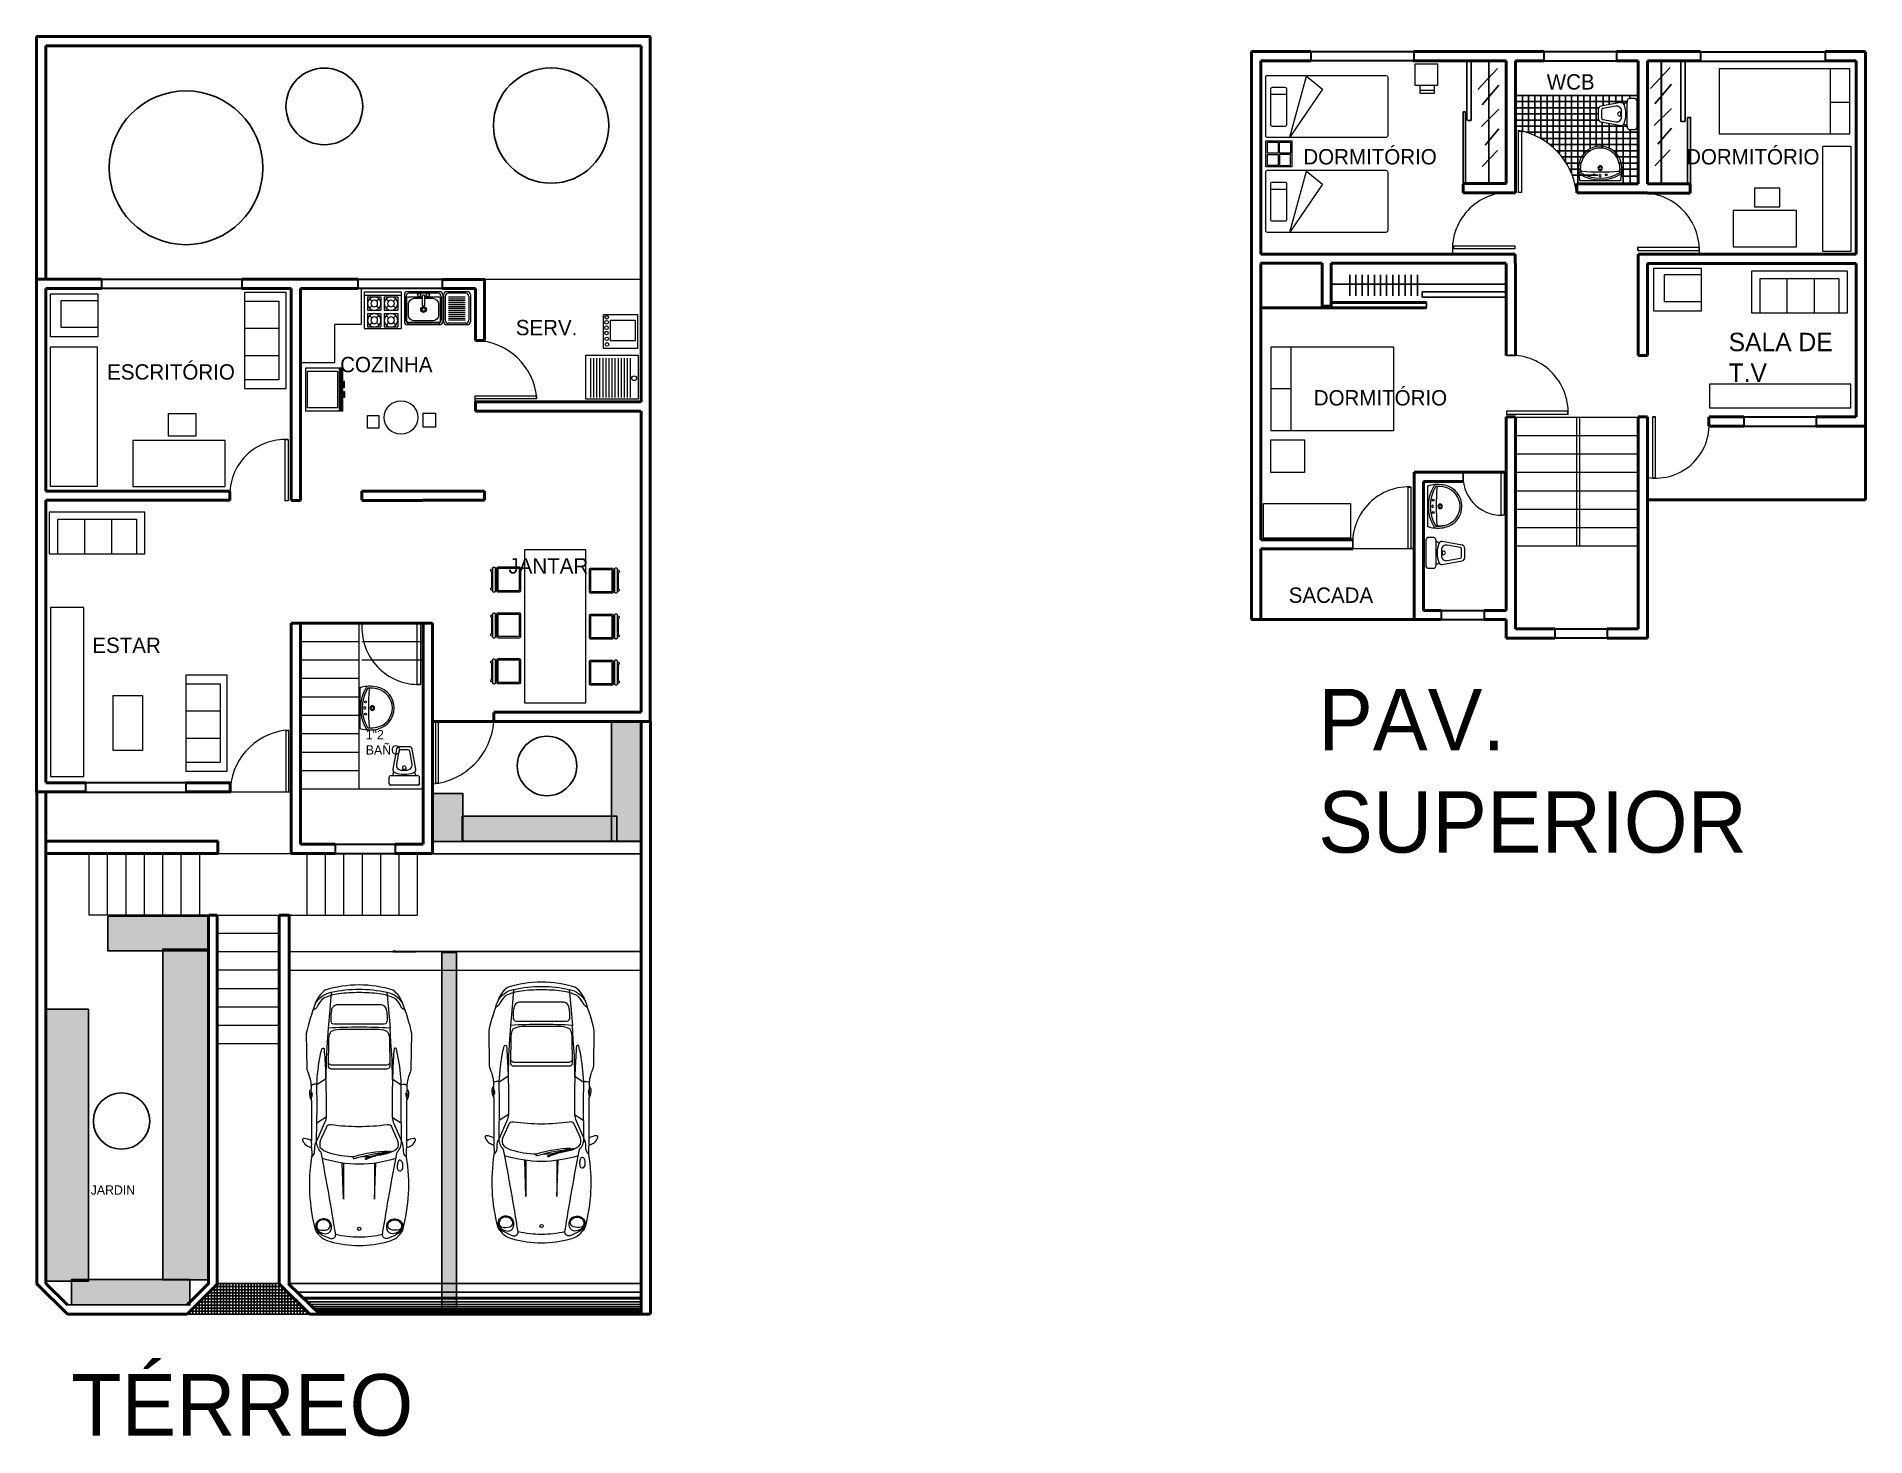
# Model space of a CAD drawing. Header units: millimetres. Extents: x 253.4 to 283.2, y 240.3 to 263.1.
import ezdxf

# ---------------------------------------------------------------- set-up
doc = ezdxf.new("R2010")
doc.units = ezdxf.units.MM
doc.header["$MEASUREMENT"] = 0
for name, color, linetype, lineweight in [('05', 2, 'Continuous', 15), ('MESA', 4, 'Continuous', 30), ('PATAS', 1, 'Continuous', 50), ('TAPA', 3, 'Continuous', 20)]:
    doc.layers.add(name, color=color, linetype=linetype, lineweight=lineweight)
doc.layers.add('Layer1', color=108, linetype='Continuous')

msp = doc.modelspace()

# ---------------------------------------------------------------- texts
at = {"color": 0}
for s, height, p in [('WCB', 0.25, (278.013, 262.236)), ('DORMITÓRIO', 0.25, (274.048, 261.017)), ('DORMITÓRIO', 0.25, (280.283, 261.017)), ('SERV.', 0.25, (261.218, 258.235)), ('ESCRITÓRIO', 0.25, (254.561, 257.513)), ('COZINHA', 0.25, (258.357, 257.633)), ('DORMITÓRIO', 0.25, (274.217, 257.092)), ('JANTAR', 0.25, (261.098, 254.355)), ('SACADA', 0.25, (273.81, 253.878)), ('ESTAR', 0.25, (254.32, 253.062)), ('PAV.', 1, (274.289, 251.477)), ('SUPERIOR', 1, (274.289, 249.811)), ('TÉRREO', 1, (253.977, 240.319))]:
    msp.add_text(s, height=height, dxfattribs=at).set_placement(p)
at = {"layer": 'Layer1', "color": 0, "insert": (280.976, 258.276), "char_height": 0.3, "width": 1.9623, "attachment_point": 1}
msp.add_mtext('SALA DE T.V', dxfattribs=at)
at = {"layer": 'Layer1', "color": 1, "insert": (254.293, 244.392), "char_height": 0.15, "width": 1.0728, "attachment_point": 1}
msp.add_mtext('JARDIN', dxfattribs=at)
at = {"layer": 'TAPA', "color": 3, "insert": (258.774, 251.808), "char_height": 0.15, "width": 0.8357, "attachment_point": 1}
msp.add_mtext('1"2 BAÑO', dxfattribs=at)

# ---------------------------------------------------------------- blocks, each defined once
blk = doc.blocks.new('MUCO01PL')
at = {"color": 0, "linetype": 'ByBlock'}
for p, q in [((0.183, -0.12), (-0.167, -0.12)), ((-0.158, -0.01), (-0.132, -0.01)), ((-0.158, -0.01), (-0.158, -0.035)), ((-0.158, -0.083), (-0.158, -0.098)), ((-0.132, -0.035), (-0.132, -0.01)), ((-0.132, -0.022), (0.145, -0.022)), ((-0.132, -0.098), (-0.132, -0.083)), ((0.145, -0.01), (0.171, -0.01)), ((0.145, -0.01), (0.145, -0.035)), ((0.145, -0.083), (0.145, -0.098)), ((0.171, -0.035), (0.171, -0.01)), ((0.171, -0.098), (0.171, -0.083)), ((0.186, -0.473), (0.186, -0.123))]:
    blk.add_line(p, q, dxfattribs=at)
for points in [[(0.19, -0.035), (-0.18, -0.035, 0.414214), (-0.195, -0.05), (-0.195, -0.068, 0.414214), (-0.18, -0.083), (0.19, -0.083, 0.414214), (0.205, -0.068), (0.205, -0.05, 0.414214)], [(0.183, -0.098), (-0.167, -0.098, 0.414214), (-0.192, -0.123), (-0.192, -0.473, 0.414214), (-0.167, -0.498), (0.183, -0.498, 0.414214), (0.208, -0.473), (0.208, -0.123, 0.414214)]]:
    blk.add_lwpolyline(points, format="xyb", close=True, dxfattribs=at)
for points in [[(-0.17, -0.123), (-0.17, -0.473)], [(-0.167, -0.475), (0.183, -0.475)]]:
    blk.add_lwpolyline(points, dxfattribs=at)
for centre, start, end in [((-0.167, -0.123), 90, 180), ((0.183, -0.123), 0, 90), ((-0.167, -0.473), 180, 270), ((0.183, -0.473), 270, 0)]:
    blk.add_arc(centre, 0.0029, start, end, dxfattribs=at)
blk = doc.blocks.new('MUKO01PL')
at = {"color": 0, "linetype": 'ByBlock'}
for p, q in [((0.3, 0), (-0.3, 0)), ((-0.3, 0), (-0.3, -0.6)), ((0.3, 0), (0.3, -0.6)), ((0.3, -0.055), (-0.3, -0.055)), ((-0.027, -0.082), (-0.245, -0.082)), ((-0.245, -0.082), (-0.245, -0.3)), ((-0.214, -0.114), (-0.175, -0.152)), ((-0.175, -0.229), (-0.214, -0.268)), ((-0.059, -0.114), (-0.098, -0.152)), ((-0.098, -0.229), (-0.059, -0.268)), ((-0.027, -0.082), (-0.027, -0.3)), ((0.027, -0.082), (0.027, -0.3)), ((0.245, -0.082), (0.027, -0.082)), ((0.059, -0.114), (0.098, -0.152)), ((0.098, -0.229), (0.059, -0.268)), ((0.214, -0.114), (0.175, -0.152)), ((0.175, -0.229), (0.214, -0.268)), ((0.245, -0.082), (0.245, -0.3)), ((-0.027, -0.3), (-0.245, -0.3)), ((-0.245, -0.355), (-0.245, -0.573)), ((-0.027, -0.355), (-0.245, -0.355)), ((-0.027, -0.573), (-0.245, -0.573)), ((-0.214, -0.386), (-0.175, -0.425)), ((-0.175, -0.502), (-0.214, -0.541)), ((-0.059, -0.386), (-0.098, -0.425)), ((-0.098, -0.502), (-0.059, -0.541)), ((-0.027, -0.355), (-0.027, -0.573)), ((0.245, -0.3), (0.027, -0.3)), ((0.027, -0.355), (0.027, -0.573)), ((0.245, -0.355), (0.027, -0.355)), ((0.245, -0.573), (0.027, -0.573)), ((0.059, -0.386), (0.098, -0.425)), ((0.098, -0.502), (0.059, -0.541)), ((0.214, -0.386), (0.175, -0.425)), ((0.175, -0.502), (0.214, -0.541)), ((0.245, -0.355), (0.245, -0.573)), ((0.3, -0.6), (-0.3, -0.6))]:
    blk.add_line(p, q, dxfattribs=at)
for centre, radius in [((-0.136, -0.191), 0.109), ((-0.136, -0.191), 0.0545), ((0.136, -0.191), 0.109), ((0.136, -0.191), 0.0545), ((-0.136, -0.464), 0.109), ((-0.136, -0.464), 0.0545), ((0.136, -0.464), 0.109), ((0.136, -0.464), 0.0545)]:
    blk.add_circle(centre, radius, dxfattribs=at)
blk = doc.blocks.new('*X7')
at = {"color": 0}
for p, q in [((-11.527, 1.413), (-11.182, 1.413)), ((-11.527, 1.4), (-11.182, 1.4)), ((-11.527, 1.387), (-11.182, 1.387)), ((-11.527, 1.375), (-11.182, 1.375)), ((-11.172, 1.413), (-10.827, 1.413)), ((-11.172, 1.4), (-10.827, 1.4)), ((-11.172, 1.387), (-10.827, 1.387)), ((-11.172, 1.375), (-10.827, 1.375))]:
    blk.add_line(p, q, dxfattribs=at)
blk = doc.blocks.new('FREG')
at = {"color": 0, "linetype": 'ByBlock'}
for p, q in [((-0.317, -0.243), (-0.317, 0.196)), ((-0.292, -0.218), (-0.292, 0.171)), ((-0.267, 0.246), (0.258, 0.246)), ((-0.242, 0.221), (0.233, 0.221)), ((0.283, -0.218), (0.283, 0.171)), ((0.308, -0.243), (0.308, 0.196)), ((-0.267, -0.293), (0.258, -0.293)), ((-0.242, -0.268), (0.233, -0.268)), ((-0.023, -0.076), (-0.023, -0.225)), ((0.006, -0.066), (-0.013, -0.066)), ((-0.013, -0.235), (0.006, -0.235)), ((0.016, -0.225), (0.016, -0.076))]:
    blk.add_line(p, q, dxfattribs=at)
for points in [[(-0.023, -0.211), (-0.252, -0.211, -0.414214), (-0.277, -0.186), (-0.277, 0.181, -0.414214), (-0.252, 0.206), (0.243, 0.206, -0.414214), (0.268, 0.181), (0.268, -0.186, -0.414214), (0.243, -0.211), (0.016, -0.211)], [(-0.023, -0.186), (-0.149, -0.186, -0.414214), (-0.249, -0.086), (-0.249, 0.081, -0.414214), (-0.149, 0.181), (0.141, 0.181, -0.414214), (0.241, 0.081), (0.241, -0.086, -0.414214), (0.141, -0.186), (0.016, -0.186)]]:
    blk.add_lwpolyline(points, format="xyb", dxfattribs=at)
for centre, radius in [((-0.004, -0.003), 0.0463), ((-0.004, -0.003), 0.0263), ((-0.073, -0.24), 0.026), ((0.067, -0.24), 0.026)]:
    blk.add_circle(centre, radius, dxfattribs=at)
for centre, radius, start, end in [((-0.267, 0.196), 0.05, 90, 180), ((-0.242, 0.171), 0.05, 90, 180), ((0.233, 0.171), 0.05, 0, 90), ((0.258, 0.196), 0.05, 0, 90), ((-0.267, -0.243), 0.05, 180, 270), ((-0.242, -0.218), 0.05, 180, 270), ((-0.013, -0.076), 0.01, 90, 180), ((-0.013, -0.225), 0.01, 180, 270), ((0.006, -0.076), 0.01, 0, 90), ((0.006, -0.225), 0.01, 270, 360), ((0.233, -0.218), 0.05, 270, 0), ((0.258, -0.243), 0.05, 270, 0)]:
    blk.add_arc(centre, radius, start, end, dxfattribs=at)
blk = doc.blocks.new('MUSA07PL')
at = {"color": 0, "linetype": 'ByBlock'}
for points in [[(-0.225, 0.225), (0.225, 0.225), (0.225, -0.225), (-0.225, -0.225)], [(-0.2, 0.0125), (-0.2, 0.2), (-0.0125, 0.2), (-0.0125, 0.0125)], [(0.0125, 0.0125), (0.2, 0.0125), (0.2, 0.2), (0.0125, 0.2)], [(-0.0125, -0.0125), (-0.0125, -0.2), (-0.2, -0.2), (-0.2, -0.0125)], [(0.0125, -0.0125), (0.2, -0.0125), (0.2, -0.2), (0.0125, -0.2)]]:
    blk.add_lwpolyline(points, close=True, dxfattribs=at)
blk = doc.blocks.new('MURE01PL')
at = {"color": 0, "linetype": 'ByBlock'}
blk.add_line((0.2, -0.106), (0.2, -0.377), dxfattribs=at)
blk.add_lwpolyline([(0.5, -1.995), (0.5, -0.055, 0.414214), (0.47, -0.025), (-0.47, -0.025, 0.414214), (-0.5, -0.055), (-0.5, -1.995, 0.414214), (-0.47, -2.025), (0.47, -2.025)], format="xyb", dxfattribs=at)
blk.add_lwpolyline([(-0.289, -0.377), (0.278, -0.377, 0.414214), (0.308, -0.347), (0.308, -0.136, 0.414214), (0.278, -0.106), (-0.289, -0.106, 0.414214), (-0.319, -0.136), (-0.319, -0.347, 0.414214)], format="xyb", close=True, dxfattribs=at)
blk.add_lwpolyline([(0.491, -0.696), (0.279, -0.957), (-0.5, -0.423)], close=True, dxfattribs=at)
blk.add_arc((0.47, -1.995), 0.03, 270, 0, dxfattribs=at)

# ---------------------------------------------------------------- hatches: boundary and pattern name
at = {"layer": 'Layer1'}
for points in [[(263.261, 251.943), (262.775, 251.943), (262.775, 249.995), (263.261, 249.995)], [(259.863, 250.773), (260.357, 250.773), (260.357, 249.993), (259.863, 249.993)], [(260.347, 249.995), (262.865, 249.995), (262.865, 250.404), (260.347, 250.404)], [(254.573, 248.774), (256.203, 248.774), (256.203, 248.209), (254.573, 248.209)], [(256.209, 242.852), (255.468, 242.852), (255.468, 248.241), (256.209, 248.241)], [(253.555, 247.26), (254.257, 247.26), (254.257, 242.83), (253.555, 242.83)], [(253.983, 242.447), (255.909, 242.447), (255.909, 242.862), (253.983, 242.862)]]:
    msp.add_hatch(color=256, dxfattribs=at).paths.add_polyline_path(points)
at = {"layer": 'PATAS'}
h = msp.add_hatch(color=256, dxfattribs=at)
h.paths.add_polyline_path([(253.555, 247.26), (254.257, 247.26), (254.257, 242.83), (253.555, 242.83)])
h.paths.add_polyline_path([(253.983, 242.447), (255.909, 242.447), (255.909, 242.862), (253.983, 242.862)])
h.paths.add_polyline_path([(256.209, 242.852), (255.468, 242.852), (255.468, 248.241), (256.209, 248.241)])
at = {"layer": 'TAPA'}
msp.add_hatch(color=3, dxfattribs=at).paths.add_polyline_path([(260.012, 248.187), (260.254, 248.187), (260.254, 242.295), (260.012, 242.295)])

# ---------------------------------------------------------------- linework, layer by layer
at = {"linetype": 'ByBlock'}
for p, q in [((279.323, 262.053), (279.323, 262.05)), ((279.323, 261.626), (279.323, 261.623))]:
    msp.add_line(p, q, dxfattribs=at)
at = {"color": 0}
for p, q in [((278.547, 260.773), (278.551, 260.758)), ((279.219, 260.773), (279.215, 260.758)), ((258.696, 252.501), (258.681, 252.497))]:
    msp.add_line(p, q, dxfattribs=at)
for p, q in [((263.407, 259.149), (263.412, 259.149)), ((277.355, 257.905), (277.502, 257.905)), ((260.71, 257.15), (260.71, 257.149)), ((279.654, 256.902), (279.654, 256.902)), ((276.649, 256.001), (276.649, 255.855)), ((259.86, 255.549), (259.86, 255.548)), ((274.855, 254.755), (274.855, 254.905)), ((275.855, 254.755), (275.854, 254.755)), ((259.86, 253.549), (259.86, 249.949)), ((263.263, 242.297), (263.263, 251.945)), ((259.911, 250.942), (259.961, 250.942)), ((253.563, 250.797), (253.563, 242.795)), ((259.865, 249.991), (263.265, 249.991)), ((259.865, 249.991), (263.265, 249.991)), ((259.865, 249.791), (263.265, 249.791)), ((256.213, 248.795), (256.213, 242.794)), ((263.257, 248.199), (259.373, 248.199)), ((256.109, 242.294), (256.109, 242.541)), ((256.112, 242.544), (257.614, 242.544)), ((256.159, 242.294), (256.159, 242.591)), ((256.162, 242.594), (257.564, 242.594)), ((256.209, 242.294), (256.209, 242.641)), ((256.212, 242.644), (257.514, 242.644)), ((256.259, 242.294), (256.259, 242.691)), ((256.262, 242.694), (257.464, 242.694)), ((256.309, 242.294), (256.309, 242.741)), ((256.312, 242.744), (257.414, 242.744)), ((256.356, 242.788), (256.356, 242.294)), ((256.362, 242.794), (257.363, 242.794)), ((256.406, 242.794), (256.406, 242.294)), ((256.456, 242.794), (256.456, 242.294)), ((256.506, 242.794), (256.506, 242.294)), ((256.556, 242.794), (256.556, 242.294)), ((256.606, 242.794), (256.606, 242.294)), ((256.656, 242.794), (256.656, 242.294)), ((256.706, 242.794), (256.706, 242.294)), ((256.756, 242.794), (256.756, 242.294)), ((256.806, 242.794), (256.806, 242.294)), ((256.856, 242.794), (256.856, 242.294)), ((256.906, 242.794), (256.906, 242.294)), ((256.906, 242.794), (256.906, 242.294)), ((256.956, 242.794), (256.956, 242.294)), ((257.006, 242.794), (257.006, 242.294)), ((257.056, 242.794), (257.056, 242.294)), ((257.106, 242.794), (257.106, 242.294)), ((257.156, 242.794), (257.156, 242.294)), ((257.206, 242.794), (257.206, 242.294)), ((257.256, 242.794), (257.256, 242.294)), ((257.306, 242.794), (257.306, 242.294)), ((257.356, 242.794), (257.356, 242.294)), ((257.406, 242.751), (257.406, 242.294)), ((257.456, 242.701), (257.456, 242.294)), ((257.506, 242.651), (257.506, 242.294)), ((257.513, 242.794), (263.263, 242.794)), ((257.556, 242.602), (257.556, 242.294)), ((257.606, 242.552), (257.606, 242.294)), ((257.654, 242.654), (263.263, 242.654)), ((255.864, 242.445), (253.914, 242.445)), ((255.864, 242.445), (253.914, 242.445)), ((255.861, 242.294), (257.866, 242.294)), ((255.909, 242.294), (255.909, 242.344)), ((255.912, 242.344), (257.814, 242.344)), ((255.959, 242.294), (255.959, 242.391)), ((255.962, 242.394), (257.764, 242.394)), ((256.009, 242.294), (256.009, 242.441)), ((256.012, 242.444), (257.714, 242.444)), ((256.059, 242.294), (256.059, 242.491)), ((256.062, 242.494), (257.664, 242.494)), ((256.362, 242.294), (257.363, 242.294)), ((256.362, 242.294), (257.363, 242.294)), ((256.362, 242.294), (257.363, 242.294)), ((256.362, 242.294), (257.363, 242.294)), ((257.506, 242.344), (257.506, 242.294)), ((257.556, 242.344), (257.556, 242.294)), ((257.656, 242.502), (257.656, 242.294)), ((257.706, 242.452), (257.706, 242.294)), ((257.756, 242.402), (257.756, 242.294)), ((257.806, 242.344), (257.806, 242.294)), ((257.82, 242.494), (263.263, 242.494)), ((257.861, 242.454), (263.263, 242.454)), ((257.866, 242.292), (257.866, 242.294)), ((257.903, 242.414), (263.263, 242.414)), ((257.934, 242.384), (263.263, 242.384)), ((257.965, 242.354), (263.263, 242.354)), ((257.986, 242.334), (263.263, 242.334)), ((258.007, 242.314), (263.263, 242.314))]:
    msp.add_line(p, q)
msp.add_lwpolyline([(259.863, 250.773), (260.357, 250.773), (260.357, 249.993), (259.863, 249.993)], close=True)
at = {"linetype": 'ByBlock'}
for centre, radius, start, end in [((279.228, 261.976), 0.05, 20.6368, 100.2315), ((279.288, 262.05), 0.035, 282.6144, 0), ((279.288, 261.626), 0.035, 0, 77.3856), ((259.626, 250.936), 0.025, 270, 0)]:
    msp.add_arc(centre, radius, start, end, dxfattribs=at)
at = {"color": 0}
for centre, radius, start, end in [((278.578, 260.898), 0.05, 182.2168, 238.9155), ((278.557, 260.76), 0.006, 195, 270), ((278.578, 260.898), 0.02, 182.2168, 238.9155), ((278.581, 260.926), 0.02, 179.1193, 265.3569), ((279.185, 260.926), 0.02, 274.6431, 0.8807), ((279.188, 260.898), 0.02, 301.0845, 357.7832), ((279.209, 260.76), 0.006, 270, 345), ((279.188, 260.898), 0.05, 301.0845, 357.7832), ((276.217, 255.145), 0.02, 211.0845, 267.7832), ((276.237, 255.655), 0.53, 267.7832, 282.5279), ((276.244, 255.148), 0.02, 184.6431, 270.8807), ((258.683, 251.839), 0.006, 180, 255)]:
    msp.add_arc(centre, radius, start, end, dxfattribs=at)
at = {"layer": '05', "color": 2}
for p, q in [((260.71, 259.149), (263.26, 259.149)), ((277.507, 256.904), (279.502, 256.904)), ((278.504, 254.804), (278.504, 256.905)), ((278.554, 254.804), (278.554, 256.905)), ((277.507, 256.604), (279.502, 256.604)), ((277.507, 256.304), (279.502, 256.304)), ((277.507, 256.004), (279.502, 256.004)), ((277.507, 255.704), (279.502, 255.704)), ((277.507, 255.404), (279.502, 255.404)), ((277.507, 255.104), (279.502, 255.104)), ((277.507, 254.804), (279.502, 254.804)), ((258.66, 253.549), (258.66, 250.848)), ((257.71, 253.249), (258.66, 253.249)), ((258.71, 253.249), (259.71, 253.249)), ((257.71, 252.949), (258.66, 252.949)), ((258.71, 252.949), (259.71, 252.949)), ((257.71, 252.649), (258.66, 252.649)), ((257.71, 252.349), (258.66, 252.349)), ((257.71, 252.049), (258.66, 252.049)), ((257.71, 251.749), (258.66, 251.749)), ((257.71, 251.449), (258.66, 251.449)), ((257.71, 251.149), (258.66, 251.149)), ((256.568, 250.801), (257.558, 250.801)), ((257.71, 250.849), (258.66, 250.849)), ((258.652, 250.848), (258.718, 250.848)), ((258.71, 250.849), (259.71, 250.849)), ((254.263, 249.795), (254.263, 248.795)), ((254.563, 249.795), (254.563, 248.795)), ((254.863, 249.795), (254.863, 248.795)), ((255.163, 249.795), (255.163, 248.795)), ((255.463, 249.795), (255.463, 248.795)), ((255.763, 249.795), (255.763, 248.795)), ((256.063, 249.795), (256.063, 248.795)), ((257.813, 249.795), (257.813, 248.794)), ((258.113, 249.795), (258.113, 248.794)), ((258.413, 249.795), (258.413, 248.794)), ((258.713, 249.795), (258.713, 248.794)), ((259.013, 249.795), (259.013, 248.794)), ((259.313, 249.795), (259.313, 248.794)), ((259.613, 249.795), (259.613, 248.794)), ((256.213, 248.795), (254.263, 248.795)), ((256.356, 248.79), (257.364, 248.79)), ((257.567, 248.792), (257.527, 248.792)), ((257.56, 248.794), (259.613, 248.794)), ((257.363, 248.495), (256.363, 248.495)), ((257.363, 248.195), (256.363, 248.195)), ((257.516, 248.199), (263.257, 248.199)), ((257.363, 247.895), (256.363, 247.895)), ((257.516, 247.899), (263.257, 247.899)), ((257.363, 247.595), (256.363, 247.595)), ((257.363, 247.295), (256.363, 247.295)), ((257.363, 246.995), (256.363, 246.995)), ((257.363, 246.695), (256.363, 246.695))]:
    msp.add_line(p, q, dxfattribs=at)
at = {"layer": '05'}
msp.add_line((256.366, 249.795), (257.561, 249.795), dxfattribs=at)
at = {"layer": 'Layer1', "color": 0}
for p, q in [((276.78, 262.699), (276.709, 262.699)), ((276.709, 262.699), (276.709, 261.735)), ((276.78, 261.735), (276.78, 262.699)), ((277.212, 262.579), (276.89, 262.237)), ((277.071, 262.699), (277.071, 260.71)), ((280.025, 262.594), (279.703, 262.252)), ((279.875, 262.699), (279.875, 260.7)), ((279.884, 262.714), (279.884, 260.725)), ((280.195, 261.718), (280.195, 262.699)), ((280.195, 262.699), (280.268, 262.699)), ((280.268, 262.699), (280.268, 261.718)), ((277.233, 262.308), (276.961, 261.986)), ((280.045, 262.322), (279.774, 262.001)), ((277.233, 261.916), (276.951, 261.634)), ((279.501, 262.14), (277.506, 262.14)), ((279.323, 262.04), (277.506, 262.04)), ((278.859, 261.94), (277.506, 261.94)), ((277.618, 262.141), (277.618, 261.543)), ((277.718, 262.141), (277.718, 261.528)), ((277.818, 262.141), (277.818, 261.489)), ((277.918, 262.141), (277.918, 261.438)), ((278.018, 262.141), (278.018, 261.374)), ((278.118, 262.141), (278.118, 261.294)), ((278.218, 262.141), (278.218, 261.193)), ((278.318, 262.141), (278.318, 261.061)), ((278.418, 262.141), (278.418, 260.87)), ((278.518, 262.141), (278.518, 260.7)), ((278.618, 262.141), (278.618, 261.192)), ((278.718, 262.141), (278.718, 261.272)), ((278.818, 262.141), (278.818, 261.308)), ((278.931, 262.14), (278.931, 261.974)), ((279.031, 262.14), (279.031, 261.987)), ((279.141, 262.14), (279.141, 262.009)), ((279.241, 262.14), (279.241, 262.017)), ((279.368, 262.14), (279.368, 262.083)), ((279.501, 262.04), (279.478, 262.04)), ((279.501, 261.94), (279.478, 261.94)), ((280.045, 261.93), (279.764, 261.649)), ((276.649, 260.71), (276.649, 261.876)), ((276.649, 261.876), (276.689, 261.876)), ((276.689, 261.876), (276.689, 260.71)), ((276.729, 261.735), (276.78, 261.735)), ((277.233, 261.594), (277.011, 261.333)), ((278.853, 261.84), (277.506, 261.84)), ((278.853, 261.74), (277.506, 261.74)), ((279.323, 261.64), (277.506, 261.64)), ((278.917, 261.277), (278.917, 261.704)), ((279.029, 261.277), (279.029, 261.682)), ((279.148, 261.663), (279.148, 261.129)), ((279.258, 261.648), (279.258, 260.702)), ((279.372, 261.587), (279.372, 260.702)), ((280.045, 261.609), (279.824, 261.348)), ((280.268, 261.718), (280.195, 261.718)), ((280.354, 261.779), (280.305, 261.779)), ((280.305, 261.779), (280.305, 260.7)), ((280.354, 260.7), (280.354, 261.792)), ((277.554, 261.558), (277.604, 261.558)), ((279.503, 261.54), (277.68, 261.54)), ((279.503, 261.44), (277.914, 261.44)), ((279.503, 261.34), (278.063, 261.34)), ((277.212, 261.242), (276.961, 260.981)), ((278.722, 261.24), (278.175, 261.24)), ((278.616, 261.14), (278.262, 261.14)), ((278.572, 261.04), (278.331, 261.04)), ((279.503, 261.24), (279.098, 261.24)), ((279.503, 261.14), (279.15, 261.14)), ((279.503, 261.04), (279.194, 261.04)), ((280.025, 261.257), (279.774, 260.996)), ((278.559, 260.94), (278.386, 260.94)), ((278.853, 260.84), (278.429, 260.84)), ((279.503, 260.94), (279.208, 260.94)), ((279.5, 260.825), (279.217, 260.825)), ((276.494, 259.641), (276.494, 259.691)), ((279.498, 259.674), (279.498, 259.617)), ((280.498, 259.615), (280.498, 259.665)), ((274.805, 259.218), (274.805, 258.877)), ((274.905, 259.218), (274.905, 258.877)), ((275.005, 259.218), (275.005, 258.877)), ((275.105, 259.218), (275.105, 258.877)), ((275.205, 259.218), (275.205, 258.877)), ((275.305, 259.218), (275.305, 258.877)), ((275.405, 259.218), (275.405, 258.877)), ((275.505, 259.218), (275.505, 258.877)), ((275.605, 259.218), (275.605, 258.877)), ((275.705, 259.218), (275.705, 258.877)), ((275.805, 259.218), (275.805, 258.877)), ((275.905, 259.218), (275.905, 258.877)), ((274.503, 259.067), (277.354, 259.067)), ((275.981, 258.856), (275.981, 258.944)), ((275.981, 258.944), (277.354, 258.944)), ((277.354, 258.944), (277.354, 258.856)), ((277.354, 258.856), (275.981, 258.856)), ((276.052, 258.683), (276.052, 258.768)), ((261.556, 257.251), (261.556, 257.201)), ((278.357, 256.951), (278.357, 257.001)), ((279.786, 256.908), (279.736, 256.908)), ((257.461, 256.54), (257.511, 256.54)), ((275.802, 255.764), (275.752, 255.764)), ((279.736, 255.908), (279.786, 255.908)), ((275.852, 254.764), (275.802, 254.764)), ((259.663, 252.546), (259.613, 252.546)), ((257.521, 251.801), (257.471, 251.801))]:
    msp.add_line(p, q, dxfattribs=at)
at = {"layer": 'Layer1'}
for p, q in [((259.264, 248.206), (259.216, 248.206)), ((259.216, 248.198), (259.591, 248.198)), ((259.264, 248.199), (259.264, 248.206)), ((259.373, 248.199), (259.264, 248.199))]:
    msp.add_line(p, q, dxfattribs=at)
for points in [[(263.261, 251.943), (262.775, 251.943), (262.775, 249.995), (263.261, 249.995)], [(260.347, 249.995), (262.865, 249.995), (262.865, 250.404), (260.347, 250.404)], [(254.573, 248.774), (256.203, 248.774), (256.203, 248.209), (254.573, 248.209)], [(256.209, 242.852), (255.468, 242.852), (255.468, 248.241), (256.209, 248.241)], [(260.012, 248.187), (260.254, 248.187), (260.254, 242.295), (260.012, 242.295)], [(253.555, 247.26), (254.257, 247.26), (254.257, 242.83), (253.555, 242.83)], [(253.983, 242.447), (255.909, 242.447), (255.909, 242.862), (253.983, 242.862)]]:
    msp.add_lwpolyline(points, close=True, dxfattribs=at)
at = {"layer": 'Layer1', "color": 98}
for centre, radius in [((258.099, 261.962), 0.625), ((261.793, 261.65), 0.939), ((255.845, 260.962), 1.252), ((261.726, 251.222), 0.484), ((254.796, 245.44), 0.459)]:
    msp.add_circle(centre, radius, dxfattribs=at)
at = {"layer": 'MESA', "color": 4}
for p, q in [((274.166, 262.857), (275.848, 262.857)), ((274.168, 262.855), (274.168, 262.705)), ((275.849, 262.855), (275.849, 262.703)), ((277.964, 262.855), (277.964, 262.705)), ((277.964, 262.855), (279.148, 262.855)), ((279.148, 262.855), (279.148, 262.705)), ((280.514, 262.852), (282.545, 262.852)), ((280.516, 262.855), (280.516, 262.705)), ((282.551, 262.855), (282.551, 262.705)), ((274.166, 262.708), (275.848, 262.708)), ((277.964, 262.706), (279.148, 262.706)), ((280.521, 262.701), (282.545, 262.701)), ((281.221, 256.908), (281.221, 256.755)), ((281.221, 256.906), (282.401, 256.906)), ((282.401, 256.908), (282.401, 256.755)), ((281.221, 256.753), (282.401, 256.753)), ((276.291, 253.755), (276.291, 253.605)), ((276.293, 253.754), (276.994, 253.754)), ((276.296, 253.607), (276.994, 253.607)), ((276.994, 253.755), (276.994, 253.605)), ((278.144, 253.454), (278.996, 253.454)), ((278.146, 253.455), (278.146, 253.305)), ((278.146, 253.306), (278.995, 253.306)), ((278.998, 253.455), (278.998, 253.305))]:
    msp.add_line(p, q, dxfattribs=at)
at = {"layer": 'MESA'}
for p, q in [((254.469, 259.149), (254.469, 258.999)), ((254.47, 259.15), (256.755, 259.15)), ((254.47, 259), (256.755, 259)), ((256.757, 259.149), (256.757, 258.999)), ((258.644, 259.149), (258.644, 258.999)), ((258.645, 259.147), (260.02, 259.147)), ((258.645, 259.001), (260.02, 259.001)), ((260.019, 259.149), (260.019, 258.999)), ((254.211, 250.949), (254.211, 250.799)), ((255.842, 250.947), (254.214, 250.947)), ((255.842, 250.949), (255.842, 250.799)), ((254.214, 250.797), (255.842, 250.797)), ((258.274, 249.949), (258.274, 249.794)), ((258.276, 249.948), (259.25, 249.948)), ((258.276, 249.796), (259.25, 249.796)), ((259.251, 249.949), (259.251, 249.794))]:
    msp.add_line(p, q, dxfattribs=at)
at = {"layer": 'PATAS'}
for p, q in [((253.411, 251.949), (253.411, 263.098)), ((253.412, 263.099), (263.412, 263.099)), ((263.407, 251.944), (263.407, 263.098)), ((253.56, 262.949), (253.56, 259.149)), ((253.56, 262.949), (263.26, 262.949)), ((263.26, 262.949), (263.26, 257.149)), ((273.202, 262.855), (273.202, 253.609)), ((274.168, 262.855), (273.204, 262.855)), ((277.964, 262.855), (275.849, 262.855)), ((280.516, 262.855), (279.148, 262.855)), ((283.204, 262.855), (282.551, 262.855)), ((283.204, 256.755), (283.204, 262.853)), ((273.354, 259.555), (273.354, 262.705)), ((274.168, 262.705), (273.354, 262.705)), ((275.837, 262.703), (276.143, 262.703)), ((275.854, 262.705), (275.849, 262.705)), ((277.354, 262.705), (276.004, 262.705)), ((277.354, 260.705), (277.354, 262.705)), ((277.504, 260.555), (277.504, 262.705)), ((277.964, 262.705), (277.504, 262.705)), ((279.504, 262.705), (279.148, 262.705)), ((279.503, 260.699), (279.503, 262.704)), ((279.654, 260.699), (279.654, 262.705)), ((280.516, 262.705), (279.654, 262.705)), ((283.054, 262.705), (282.551, 262.705)), ((283.054, 259.555), (283.054, 262.705)), ((276.651, 260.555), (276.651, 260.703)), ((276.653, 260.705), (277.355, 260.705)), ((278.504, 260.554), (278.504, 260.704)), ((278.504, 260.7), (279.5, 260.7)), ((280.352, 260.699), (279.652, 260.699)), ((280.352, 260.549), (280.352, 260.699)), ((277.504, 260.555), (276.651, 260.555)), ((279.654, 260.555), (278.504, 260.555)), ((279.652, 260.549), (280.352, 260.549)), ((273.354, 259.554), (277.5, 259.554)), ((277.5, 259.554), (277.5, 259.408)), ((279.504, 257.905), (279.504, 259.555)), ((283.054, 259.555), (279.504, 259.555)), ((273.352, 259.408), (274.352, 259.408)), ((273.354, 254.906), (273.354, 259.405)), ((274.352, 259.408), (274.352, 258.708)), ((274.502, 259.408), (277.351, 259.408)), ((274.502, 258.708), (274.502, 259.408)), ((277.352, 257.908), (277.352, 259.402)), ((277.502, 257.908), (277.502, 259.402)), ((279.654, 257.905), (279.654, 259.405)), ((283.054, 259.405), (279.654, 259.405)), ((283.054, 256.905), (283.054, 259.405)), ((253.412, 259.149), (254.469, 259.149)), ((253.56, 258.999), (253.56, 255.699)), ((253.56, 258.999), (254.469, 258.999)), ((256.757, 259.149), (258.644, 259.149)), ((256.757, 258.999), (257.56, 258.999)), ((257.56, 258.999), (257.56, 255.542)), ((257.71, 258.999), (258.644, 258.999)), ((257.71, 258.999), (257.71, 255.699)), ((260.019, 258.999), (260.56, 258.999)), ((260.713, 259.145), (260.023, 259.145)), ((260.561, 258.149), (260.561, 258.998)), ((260.71, 259.149), (260.71, 258.149)), ((273.361, 258.683), (276.052, 258.683)), ((274.352, 258.708), (274.502, 258.708)), ((276.052, 258.768), (274.503, 258.768)), ((260.561, 258.149), (260.711, 258.149)), ((279.656, 257.905), (279.504, 257.905)), ((260.559, 257.15), (260.559, 256.998)), ((260.711, 257.15), (260.561, 257.15)), ((260.71, 257.149), (263.26, 257.149)), ((260.56, 256.999), (263.26, 256.999)), ((263.26, 256.999), (263.26, 252.099)), ((277.354, 253.755), (277.354, 256.905)), ((277.504, 256.905), (277.354, 256.905)), ((277.504, 253.455), (277.504, 256.905)), ((279.654, 256.905), (279.504, 256.905)), ((279.504, 253.455), (279.504, 256.905)), ((279.654, 253.305), (279.654, 256.905)), ((280.654, 256.902), (280.654, 256.754)), ((280.658, 256.908), (281.221, 256.908)), ((282.401, 256.908), (283.053, 256.908)), ((281.221, 256.755), (280.654, 256.755)), ((283.204, 256.755), (282.401, 256.755)), ((283.204, 256.754), (283.204, 255.554)), ((277.354, 256.005), (275.854, 256.005)), ((275.854, 253.605), (275.854, 256.005)), ((253.561, 255.697), (256.56, 255.697)), ((256.56, 255.543), (256.56, 255.693)), ((257.709, 255.699), (257.709, 255.542)), ((258.709, 255.549), (258.709, 255.699)), ((258.709, 255.699), (260.71, 255.699)), ((260.71, 255.699), (260.71, 255.549)), ((276.649, 255.855), (276.004, 255.855)), ((276.004, 253.755), (276.004, 255.855)), ((253.56, 255.549), (253.56, 252.099)), ((253.56, 255.549), (256.56, 255.549)), ((257.56, 255.542), (257.71, 255.542)), ((259.697, 255.547), (258.712, 255.547)), ((259.862, 255.548), (259.697, 255.548)), ((259.71, 255.549), (259.71, 255.548)), ((259.86, 255.549), (260.71, 255.549)), ((283.204, 255.554), (279.655, 255.554)), ((274.855, 254.903), (273.354, 254.903)), ((274.855, 254.756), (273.354, 254.756)), ((273.354, 253.605), (273.354, 254.756)), ((257.56, 253.549), (259.86, 253.549)), ((257.56, 253.549), (257.56, 249.799)), ((257.71, 253.549), (257.71, 249.949)), ((259.71, 253.549), (259.71, 249.949)), ((259.86, 253.549), (259.86, 249.799)), ((273.354, 253.605), (273.204, 253.605)), ((275.851, 253.606), (273.354, 253.606)), ((276.291, 253.605), (275.854, 253.605)), ((276.291, 253.755), (276.004, 253.755)), ((277.354, 253.755), (276.994, 253.755)), ((277.354, 253.605), (276.994, 253.605)), ((277.354, 253.305), (277.354, 253.605)), ((278.146, 253.305), (277.354, 253.305)), ((278.146, 253.455), (277.504, 253.455)), ((279.504, 253.455), (278.998, 253.455)), ((279.654, 253.305), (278.998, 253.305)), ((253.561, 252.112), (253.561, 250.951)), ((260.86, 252.096), (263.259, 252.096)), ((260.86, 251.944), (260.86, 252.094)), ((253.411, 251.951), (253.411, 250.798)), ((260.862, 251.945), (259.862, 251.945)), ((260.86, 251.946), (263.259, 251.946)), ((260.86, 251.944), (263.407, 251.944)), ((263.263, 242.297), (263.263, 251.945)), ((263.413, 242.297), (263.413, 251.945)), ((254.211, 250.949), (253.564, 250.949)), ((256.566, 250.949), (255.842, 250.949)), ((256.566, 250.799), (256.566, 250.949)), ((253.412, 250.799), (254.211, 250.799)), ((253.413, 250.797), (253.413, 242.795)), ((253.563, 250.797), (253.563, 242.797)), ((255.842, 250.799), (256.562, 250.799)), ((256.367, 249.995), (253.567, 249.995)), ((256.367, 249.795), (253.567, 249.795)), ((257.56, 249.794), (258.274, 249.794)), ((257.71, 249.949), (258.274, 249.949)), ((259.251, 249.949), (259.71, 249.949)), ((259.251, 249.794), (259.858, 249.794)), ((256.213, 248.795), (256.213, 242.794)), ((257.363, 248.795), (257.363, 242.794)), ((253.411, 242.796), (253.913, 242.298)), ((253.564, 242.797), (253.913, 242.447)), ((256.215, 242.798), (255.864, 242.447)), ((256.364, 242.796), (255.865, 242.297)), ((257.366, 242.791), (257.866, 242.292)), ((257.515, 242.788), (258.031, 242.29)), ((257.758, 242.554), (263.263, 242.554)), ((255.864, 242.295), (253.914, 242.295)), ((258.027, 242.294), (257.868, 242.294)), ((258.027, 242.294), (263.405, 242.294))]:
    msp.add_line(p, q, dxfattribs=at)
at = {"layer": 'PATAS', "color": 1}
for p, q in [((256.366, 249.995), (256.366, 249.795)), ((256.218, 248.79), (256.356, 248.79)), ((256.353, 248.791), (256.353, 242.796)), ((257.364, 248.79), (257.512, 248.79)), ((257.494, 248.79), (257.527, 248.79)), ((257.527, 248.79), (257.527, 248.766)), ((257.527, 248.789), (257.527, 242.781))]:
    msp.add_line(p, q, dxfattribs=at)
at = {"layer": 'TAPA', "color": 3}
for p, q in [((282.63, 262.576), (282.63, 261.513)), ((275.946, 262.3), (275.946, 262.177)), ((275.946, 262.227), (276.184, 262.227)), ((276.184, 262.177), (276.184, 262.299)), ((275.946, 262.177), (276.184, 262.177)), ((278.853, 261.917), (278.853, 261.758)), ((279.219, 262.025), (278.894, 261.966)), ((279.295, 262.016), (279.265, 262.009)), ((279.323, 261.626), (279.323, 262.05)), ((279.453, 262.088), (279.358, 262.088)), ((279.478, 262.063), (279.478, 261.613)), ((282.63, 262.029), (282.95, 262.029)), ((278.894, 261.709), (279.219, 261.651)), ((279.295, 261.66), (279.265, 261.667)), ((279.358, 261.588), (279.453, 261.588)), ((277.554, 260.558), (277.554, 261.558)), ((277.604, 261.558), (277.604, 260.558)), ((278.557, 260.754), (279.209, 260.754)), ((277.604, 260.558), (277.554, 260.558)), ((276.494, 259.691), (277.494, 259.691)), ((277.494, 259.641), (276.494, 259.641)), ((277.494, 259.691), (277.494, 259.641)), ((280.498, 259.665), (279.498, 259.665)), ((279.498, 259.615), (280.498, 259.615)), ((279.933, 259.224), (280.528, 259.224)), ((279.933, 258.782), (279.933, 259.224)), ((258.707, 258.415), (258.707, 258.994)), ((260.429, 258.944), (260.092, 258.944)), ((260.404, 258.919), (260.117, 258.919)), ((281.489, 259.161), (282.77, 259.161)), ((281.489, 258.601), (281.489, 259.161)), ((281.931, 258.601), (281.931, 259.161)), ((282.374, 258.601), (282.374, 259.161)), ((282.77, 259.161), (282.77, 258.601)), ((253.813, 258.361), (253.813, 258.804)), ((253.813, 258.804), (254.408, 258.804)), ((256.8, 258.792), (257.36, 258.792)), ((257.36, 258.792), (257.36, 257.511)), ((260.042, 258.894), (260.042, 258.455)), ((260.067, 258.869), (260.067, 258.48)), ((260.122, 258.862), (260.395, 258.862)), ((260.122, 258.831), (260.395, 258.831)), ((260.122, 258.799), (260.395, 258.799)), ((260.122, 258.768), (260.395, 258.768)), ((260.122, 258.737), (260.395, 258.737)), ((260.122, 258.705), (260.395, 258.705)), ((260.122, 258.674), (260.395, 258.674)), ((260.122, 258.642), (260.395, 258.642)), ((260.122, 258.611), (260.395, 258.611)), ((260.454, 258.869), (260.454, 258.48)), ((260.479, 258.894), (260.479, 258.455)), ((280.528, 258.782), (279.933, 258.782)), ((254.408, 258.361), (253.813, 258.361)), ((256.8, 258.35), (257.36, 258.35)), ((258.27, 258.415), (258.707, 258.415)), ((258.27, 257.794), (258.27, 258.415)), ((260.429, 258.405), (260.092, 258.405)), ((260.404, 258.43), (260.117, 258.43)), ((260.122, 258.579), (260.395, 258.579)), ((260.122, 258.548), (260.395, 258.548)), ((260.122, 258.516), (260.395, 258.516)), ((260.122, 258.485), (260.395, 258.485)), ((273.845, 258.049), (273.845, 256.677)), ((256.8, 257.907), (257.36, 257.907)), ((257.715, 257.794), (258.27, 257.794)), ((262.439, 257.224), (262.439, 257.863)), ((262.443, 257.224), (262.443, 257.863)), ((262.489, 257.224), (262.489, 257.863)), ((262.539, 257.224), (262.539, 257.863)), ((262.589, 257.224), (262.589, 257.863)), ((262.639, 257.224), (262.639, 257.863)), ((262.689, 257.224), (262.689, 257.863)), ((262.739, 257.224), (262.739, 257.863)), ((262.789, 257.224), (262.789, 257.863)), ((262.839, 257.224), (262.839, 257.863)), ((262.889, 257.224), (262.889, 257.863)), ((262.939, 257.224), (262.939, 257.863)), ((262.989, 257.224), (262.989, 257.863)), ((263.039, 257.224), (263.039, 257.863)), ((263.089, 257.224), (263.089, 257.863)), ((257.36, 257.511), (256.8, 257.511)), ((258.395, 257.702), (257.795, 257.702)), ((257.795, 257.702), (257.795, 257.001)), ((258.313, 257.647), (257.822, 257.647)), ((257.822, 257.647), (257.822, 257.156)), ((258.313, 257.647), (258.095, 257.647)), ((258.313, 257.647), (258.313, 257.429)), ((258.313, 257.647), (258.313, 257.056)), ((258.341, 257.702), (258.341, 257.356)), ((258.395, 257.702), (258.395, 257.356)), ((258.416, 257.443), (258.395, 257.443)), ((258.416, 257.433), (258.395, 257.433)), ((258.416, 257.423), (258.395, 257.423)), ((257.822, 257.374), (257.822, 257.056)), ((258.341, 257.356), (258.395, 257.356)), ((258.341, 257.346), (258.395, 257.346)), ((258.341, 257.346), (258.341, 257.001)), ((258.395, 257.346), (258.395, 257.001)), ((258.416, 257.28), (258.395, 257.28)), ((258.416, 257.27), (258.395, 257.27)), ((258.416, 257.26), (258.395, 257.26)), ((260.556, 257.251), (261.556, 257.251)), ((260.556, 257.151), (260.556, 257.251)), ((261.556, 257.201), (260.556, 257.201)), ((273.845, 257.363), (273.525, 257.363)), ((258.395, 257.001), (257.795, 257.001)), ((258.313, 257.056), (257.822, 257.056)), ((258.313, 257.056), (258.095, 257.056)), ((278.357, 257.001), (277.357, 257.001)), ((277.357, 257.001), (277.357, 256.951)), ((277.357, 256.951), (278.357, 256.951)), ((279.736, 256.908), (279.736, 255.908)), ((279.786, 255.908), (279.786, 256.908)), ((257.461, 255.54), (257.461, 256.54)), ((257.511, 256.54), (257.511, 255.54)), ((277.349, 256.001), (276.649, 256.001)), ((277.271, 255.304), (277.271, 256.004)), ((277.321, 256.004), (277.321, 255.304)), ((275.752, 255.764), (275.752, 254.764)), ((275.802, 254.764), (275.802, 255.764)), ((276.072, 255.776), (276.072, 255.124)), ((276.092, 255.786), (276.077, 255.782)), ((257.511, 255.54), (257.461, 255.54)), ((253.755, 255.238), (255.037, 255.238)), ((253.755, 254.677), (253.755, 255.238)), ((254.198, 254.677), (254.198, 255.238)), ((254.64, 254.677), (254.64, 255.238)), ((255.037, 255.238), (255.037, 254.677)), ((276.092, 255.114), (276.077, 255.118)), ((277.321, 255.304), (277.271, 255.304)), ((274.852, 254.764), (275.852, 254.764)), ((276.051, 254.466), (276.051, 254.916)), ((276.171, 254.941), (276.076, 254.941)), ((276.206, 254.903), (276.206, 254.906)), ((276.206, 254.903), (276.206, 254.479)), ((276.234, 254.869), (276.264, 254.863)), ((276.635, 254.82), (276.311, 254.878)), ((276.676, 254.612), (276.676, 254.771)), ((276.076, 254.441), (276.171, 254.441)), ((276.206, 254.476), (276.206, 254.479)), ((276.234, 254.514), (276.264, 254.52)), ((276.311, 254.504), (276.635, 254.563)), ((259.613, 252.546), (259.613, 253.546)), ((259.663, 253.546), (259.663, 252.546)), ((255.842, 252.561), (256.402, 252.561)), ((256.402, 252.561), (256.402, 251.279)), ((258.677, 252.491), (258.677, 251.839)), ((255.842, 252.118), (256.402, 252.118)), ((257.471, 251.801), (257.471, 250.801)), ((257.521, 250.801), (257.521, 251.801)), ((258.696, 251.829), (258.681, 251.834)), ((259.911, 251.942), (259.911, 250.942)), ((259.961, 250.942), (259.961, 251.942)), ((255.842, 251.675), (256.402, 251.675)), ((259.273, 251.494), (259.214, 251.17)), ((259.48, 251.536), (259.322, 251.536)), ((259.588, 251.17), (259.529, 251.494)), ((256.402, 251.279), (255.842, 251.279)), ((259.151, 251.031), (259.151, 250.936)), ((259.626, 250.911), (259.176, 250.911)), ((259.189, 251.066), (259.186, 251.066)), ((259.189, 251.066), (259.613, 251.066)), ((259.223, 251.093), (259.23, 251.124)), ((259.579, 251.093), (259.572, 251.124)), ((259.616, 251.066), (259.613, 251.066)), ((259.651, 250.936), (259.651, 251.031))]:
    msp.add_line(p, q, dxfattribs=at)
for points in [[(275.868, 262.653), (276.231, 262.653), (276.231, 262.3), (275.868, 262.3)], [(282.95, 262.576), (280.821, 262.576), (280.821, 261.513), (282.95, 261.513)], [(282.965, 259.6), (282.509, 259.6), (282.509, 261.316), (282.965, 261.316)], [(281.399, 260.329), (281.809, 260.329), (281.809, 260.632), (281.399, 260.632)], [(281.049, 259.676), (282.083, 259.676), (282.083, 260.268), (281.049, 260.268)], [(279.758, 259.329), (280.528, 259.329), (280.528, 258.63), (279.758, 258.63)], [(281.349, 259.278), (281.349, 258.601), (282.91, 258.601), (282.91, 259.278)], [(253.638, 258.909), (254.408, 258.909), (254.408, 258.21), (253.638, 258.21)], [(257.477, 258.932), (256.8, 258.932), (256.8, 257.371), (257.477, 257.371)], [(263.202, 258.019), (262.649, 258.019), (262.649, 258.571), (263.202, 258.571)], [(262.762, 258.482), (263.161, 258.482), (263.161, 258.146), (262.762, 258.146)], [(253.638, 258.047), (254.396, 258.047), (254.396, 255.775), (253.638, 255.775)], [(273.525, 258.049), (275.517, 258.049), (275.517, 256.677), (273.525, 256.677)], [(263.214, 257.195), (262.361, 257.195), (262.361, 257.912), (263.214, 257.912)], [(258.425, 257.481), (258.416, 257.481), (258.416, 257.385), (258.425, 257.385)], [(280.664, 257.053), (282.969, 257.053), (282.969, 257.441), (280.664, 257.441)], [(258.425, 257.222), (258.416, 257.222), (258.416, 257.317), (258.425, 257.317)], [(255.563, 256.963), (256.007, 256.963), (256.007, 256.59), (255.563, 256.59)], [(258.989, 256.725), (258.802, 256.725), (258.802, 256.927), (258.989, 256.927)], [(259.707, 256.966), (259.909, 256.966), (259.909, 256.74), (259.707, 256.74)], [(254.98, 255.775), (256.485, 255.775), (256.485, 256.521), (254.98, 256.521)], [(273.519, 256.535), (274.067, 256.535), (274.067, 256.001), (273.519, 256.001)], [(253.615, 255.354), (253.615, 254.677), (255.176, 254.677), (255.176, 255.354)], [(274.816, 254.933), (273.399, 254.933), (273.399, 255.494), (274.816, 255.494)], [(261.361, 254.743), (261.361, 252.248), (262.361, 252.248), (262.361, 254.743)], [(253.64, 251.053), (254.179, 251.053), (254.179, 253.804), (253.64, 253.804)], [(256.518, 252.7), (255.842, 252.7), (255.842, 251.139), (256.518, 251.139)], [(254.658, 252.369), (255.138, 252.369), (255.138, 251.472), (254.658, 251.472)]]:
    msp.add_lwpolyline(points, close=True, dxfattribs=at)
for points in [[(278.928, 261.749), (279.138, 261.711, 0.467538), (279.233, 261.79), (279.233, 261.886, 0.467538), (279.138, 261.965), (278.928, 261.926, 0.362827), (278.903, 261.897), (278.903, 261.778, 0.362827)], [(279.218, 261.863, 2), (279.218, 261.813)], [(276.601, 254.78), (276.391, 254.818, 0.467538), (276.297, 254.74), (276.297, 254.643, 0.467538), (276.391, 254.565), (276.601, 254.603, 0.362827), (276.626, 254.632), (276.626, 254.751, 0.362827)], [(276.311, 254.666, 2), (276.311, 254.716)], [(259.312, 251.461), (259.274, 251.25, 0.467538), (259.353, 251.156), (259.449, 251.156, 0.467538), (259.528, 251.25), (259.49, 251.461, 0.362827), (259.46, 251.486), (259.342, 251.486, 0.362827)], [(259.426, 251.171, 2), (259.376, 251.171)], [(258.665, 247.657, 0.073985), (258.112, 247.571, 0.153936), (257.951, 247.348, 0.035069), (257.805, 246.866), (257.815, 246.294, 0.080758), (257.828, 246.242, -0.111291), (257.883, 245.957, 0.222022), (257.857, 245.911, 0.155977), (257.888, 245.777), (257.888, 245.12, 0.115278), (257.77, 245.157, 0.541385), (257.746, 245.126, 0.273922), (257.888, 245.009, -0.044974), (257.892, 244.852, 0.105774), (257.953, 243.665, 0.212201), (258.193, 243.476, 0.055723), (258.665, 243.412, 0.055723), (259.137, 243.476, 0.212201), (259.378, 243.665, 0.105774), (259.439, 244.852, -0.044974), (259.443, 245.009, 0.273922), (259.584, 245.126, 0.541385), (259.561, 245.157, 0.115278), (259.443, 245.12), (259.443, 245.777, 0.155977), (259.474, 245.911, 0.222022), (259.448, 245.957, -0.111291), (259.503, 246.242, 0.080758), (259.516, 246.294), (259.525, 246.866, 0.035069), (259.379, 247.348, 0.153936), (259.219, 247.571, 0.073985)], [(261.637, 247.701, 0.073985), (261.083, 247.616, 0.153936), (260.923, 247.393, 0.035069), (260.777, 246.911), (260.786, 246.339, 0.080758), (260.8, 246.287, -0.111291), (260.855, 246.001, 0.222022), (260.828, 245.956, 0.155977), (260.859, 245.821), (260.859, 245.165, 0.115278), (260.741, 245.201, 0.541385), (260.718, 245.171, 0.273922), (260.859, 245.054, -0.044974), (260.863, 244.897, 0.105774), (260.924, 243.71, 0.212201), (261.165, 243.521, 0.055723), (261.637, 243.456, 0.055723), (262.109, 243.521, 0.212201), (262.35, 243.71, 0.105774), (262.41, 244.897, -0.044974), (262.414, 245.054, 0.273922), (262.556, 245.171, 0.541385), (262.533, 245.201, 0.115278), (262.414, 245.165), (262.414, 245.821, 0.155977), (262.446, 245.956, 0.222022), (262.419, 246.001, -0.111291), (262.474, 246.287, 0.080758), (262.487, 246.339), (262.497, 246.911, 0.035069), (262.351, 247.393, 0.153936), (262.191, 247.616, 0.073985)], [(258.665, 247.022), (259.076, 247.022, 0.407574), (259.128, 247.081), (259.127, 247.16, 0.03281), (259.112, 247.256, 0.311096), (259.032, 247.332), (258.665, 247.332), (258.299, 247.332, 0.311096), (258.218, 247.256, 0.03281), (258.204, 247.16), (258.203, 247.081, 0.407574), (258.254, 247.022)], [(261.637, 247.067), (262.048, 247.067, 0.407574), (262.1, 247.126), (262.098, 247.205, 0.03281), (262.084, 247.301, 0.311096), (262.003, 247.376), (261.637, 247.376), (261.271, 247.376, 0.311096), (261.19, 247.301, 0.03281), (261.175, 247.205), (261.174, 247.126, 0.407574), (261.226, 247.067)], [(258.665, 246.292), (259.118, 246.292, 0.388823), (259.17, 246.335), (259.166, 246.761, 0.078172), (259.144, 246.866, 0.196108), (259.109, 246.904, 0.096829), (258.939, 246.933), (258.665, 246.933), (258.391, 246.933, 0.096829), (258.222, 246.904, 0.196108), (258.187, 246.866, 0.078172), (258.165, 246.761), (258.161, 246.335, 0.388823), (258.213, 246.292)], [(261.637, 246.337), (262.089, 246.337, 0.388823), (262.141, 246.38), (262.137, 246.806, 0.078172), (262.115, 246.911, 0.196108), (262.08, 246.949, 0.096829), (261.911, 246.978), (261.637, 246.978), (261.363, 246.978, 0.096829), (261.194, 246.949, 0.196108), (261.158, 246.911, 0.078172), (261.136, 246.806), (261.132, 246.38, 0.388823), (261.185, 246.337)], [(259.146, 244.95, 0.066931), (258.58, 244.858, 1.115799), (258.591, 244.832, -0.036962), (258.974, 244.917, 0.02456)], [(258.776, 244.836, -0.043566), (259.186, 244.949, -0.084927), (259.12, 244.922, 0.037508), (258.788, 244.819, -1.353737)], [(262.118, 244.995, 0.066931), (261.552, 244.903, 1.115799), (261.563, 244.877, -0.036962), (261.946, 244.961, 0.02456)], [(261.747, 244.88, -0.043566), (262.157, 244.994, -0.084927), (262.091, 244.966, 0.037508), (261.76, 244.864, -1.353737)], [(259.335, 244.802, 0.383263), (259.306, 244.792, 0.054412), (259.289, 244.732, 0.109062), (259.29, 244.662, 0.400423), (259.339, 244.631, 0.320332), (259.378, 244.687, 0.05979), (259.374, 244.761, 0.197788)], [(262.306, 244.847, 0.383263), (262.278, 244.837, 0.054412), (262.26, 244.776, 0.109062), (262.262, 244.707, 0.400423), (262.31, 244.676, 0.320332), (262.349, 244.732, 0.05979), (262.345, 244.806, 0.197788)], [(258.164, 243.824, 0.318262), (257.996, 243.816, 0.336631), (257.963, 243.692, 0.107863), (258.044, 243.623, 0.176217), (258.146, 243.608, 0.204198), (258.193, 243.64, 0.234058), (258.206, 243.772, 0.162353)], [(258.171, 243.797, 0.163341), (258.088, 243.832, 0.213722), (258.005, 243.801, 0.243766), (257.976, 243.714, 0.291481), (258.016, 243.669, 0.158425), (258.151, 243.674, 0.556548)], [(259.167, 243.824, -0.318262), (259.335, 243.816, -0.336631), (259.368, 243.692, -0.107863), (259.287, 243.623, -0.176217), (259.184, 243.608, -0.204198), (259.138, 243.64, -0.234058), (259.124, 243.772, -0.162353)], [(259.159, 243.797, -0.163341), (259.242, 243.832, -0.213722), (259.326, 243.801, -0.243766), (259.355, 243.714, -0.291481), (259.315, 243.669, -0.158425), (259.179, 243.674, -0.556548)], [(261.136, 243.869, 0.318262), (260.967, 243.861, 0.336631), (260.935, 243.737, 0.107863), (261.015, 243.667, 0.176217), (261.118, 243.652, 0.204198), (261.164, 243.685, 0.234058), (261.178, 243.817, 0.162353)], [(261.143, 243.842, 0.163341), (261.06, 243.876, 0.213722), (260.976, 243.846, 0.243766), (260.947, 243.759, 0.291481), (260.988, 243.714, 0.158425), (261.123, 243.719, 0.556548)], [(262.138, 243.869, -0.318262), (262.306, 243.861, -0.336631), (262.339, 243.737, -0.107863), (262.258, 243.667, -0.176217), (262.156, 243.652, -0.204198), (262.109, 243.685, -0.234058), (262.096, 243.817, -0.162353)], [(262.131, 243.842, -0.163341), (262.214, 243.876, -0.213722), (262.298, 243.846, -0.243766), (262.326, 243.759, -0.291481), (262.286, 243.714, -0.158425), (262.151, 243.719, -0.556548)]]:
    msp.add_lwpolyline(points, format="xyb", close=True, dxfattribs=at)
for points in [[(257.951, 247.348, -0.211518), (258.212, 247.539, -0.047818), (258.665, 247.588, -0.047818), (259.119, 247.539, -0.211518), (259.379, 247.348, -0.211518)], [(260.923, 247.393, -0.211518), (261.183, 247.584, -0.047818), (261.637, 247.633, -0.047818), (262.09, 247.584, -0.211518), (262.351, 247.393, -0.211518)], [(259.416, 247.247, -0.178742), (259.347, 247.303, 0.128631), (259.247, 247.437, 0.089194), (258.995, 247.51, 0.036776), (258.665, 247.531, 0.036776), (258.335, 247.51, 0.089194), (258.083, 247.437, 0.128631), (257.984, 247.303, -0.178742), (257.915, 247.247)], [(262.387, 247.292, -0.178742), (262.319, 247.348, 0.128631), (262.219, 247.482, 0.089194), (261.967, 247.555, 0.036776), (261.637, 247.576, 0.036776), (261.307, 247.555, 0.089194), (261.055, 247.482, 0.128631), (260.955, 247.348, -0.178742), (260.886, 247.292)], [(262.181, 246.162), (262.173, 246.496), (262.155, 246.769), (262.14, 246.998, 0.016855), (261.637, 247.011, 0.016855), (261.133, 246.998), (261.118, 246.769), (261.101, 246.496), (261.093, 246.162)], [(259.21, 246.118), (259.202, 246.451), (259.184, 246.724), (259.169, 246.953, 0.016855), (258.665, 246.967, 0.016855), (258.162, 246.953), (258.147, 246.724), (258.129, 246.451), (258.121, 246.118)], [(257.953, 243.665, 0.101535), (258.204, 243.528, 0.52292), (258.284, 243.591, 0.007101), (258.047, 244.934, -0.204495), (257.973, 245.11), (257.98, 245.687), (257.978, 246.037, -0.038718), (258.032, 246.499, -0.010841), (258.057, 246.613, -0.648), (258.095, 246.62, -0.015753), (258.117, 246.24, -0.014486), (258.127, 245.503, -0.071916), (258.099, 245.398), (257.973, 245.11)], [(259.169, 246.388, -0.278411), (259.097, 246.348), (258.665, 246.348), (258.234, 246.348, -0.278411), (258.161, 246.388)], [(259.378, 243.665, -0.101535), (259.127, 243.528, -0.52292), (259.046, 243.591, -0.007101), (259.283, 244.934, 0.204495), (259.357, 245.11), (259.35, 245.687), (259.353, 246.037, 0.038718), (259.299, 246.499, 0.010841), (259.274, 246.613, 0.648), (259.236, 246.62, 0.015753), (259.214, 246.24, 0.014486), (259.204, 245.503, 0.071916), (259.232, 245.398), (259.357, 245.11)], [(260.924, 243.71, 0.101535), (261.176, 243.573, 0.52292), (261.256, 243.636, 0.007101), (261.019, 244.979, -0.204495), (260.945, 245.155), (260.952, 245.732), (260.949, 246.082, -0.038718), (261.003, 246.544, -0.010841), (261.028, 246.658, -0.648), (261.066, 246.665, -0.015753), (261.088, 246.284, -0.014486), (261.098, 245.548, -0.071916), (261.071, 245.443), (260.945, 245.155)], [(262.141, 246.433, -0.278411), (262.068, 246.392), (261.637, 246.392), (261.205, 246.392, -0.278411), (261.133, 246.433)], [(262.35, 243.71, -0.101535), (262.098, 243.573, -0.52292), (262.018, 243.636, -0.007101), (262.255, 244.979, 0.204495), (262.329, 245.155), (262.322, 245.732), (262.325, 246.082, 0.038718), (262.27, 246.544, 0.010841), (262.245, 246.658, 0.648), (262.208, 246.665, 0.015753), (262.185, 246.284, 0.014486), (262.175, 245.548, 0.071916), (262.203, 245.443), (262.329, 245.155)], [(257.978, 246.037, 0.192613), (257.882, 246.021, 0.192613)], [(259.353, 246.037, -0.192613), (259.449, 246.021, -0.192613)], [(260.949, 246.082, 0.192613), (260.854, 246.066, 0.192613)], [(262.325, 246.082, -0.192613), (262.42, 246.066, -0.192613)], [(258.971, 244.882, 0.031083), (259.166, 244.928, 0.14503), (259.303, 245.017, 0.190771), (259.276, 245.169), (259.203, 245.332, 0.400838), (259.121, 245.378, -0.031829), (258.665, 245.346, -0.031829), (258.21, 245.378, 0.400838), (258.128, 245.332), (258.055, 245.169, 0.190771), (258.028, 245.017, 0.14503), (258.165, 244.928, 0.06672), (258.588, 244.86)], [(261.942, 244.927, 0.031083), (262.137, 244.973, 0.14503), (262.274, 245.062, 0.190771), (262.248, 245.214), (262.174, 245.377, 0.400838), (262.092, 245.423, -0.031829), (261.637, 245.391, -0.031829), (261.181, 245.423, 0.400838), (261.1, 245.377), (261.026, 245.214, 0.190771), (261, 245.062, 0.14503), (261.137, 244.973, 0.06672), (261.559, 244.905)], [(257.892, 244.852, 0.242846), (257.941, 244.952, -0.066443), (257.957, 245.084, 0.284222), (257.973, 245.11, 0.284222)], [(259.439, 244.852, -0.242846), (259.389, 244.952, 0.066443), (259.373, 245.084, -0.284222), (259.357, 245.11, -0.284222)], [(260.863, 244.897, 0.242846), (260.913, 244.997, -0.066443), (260.929, 245.129, 0.284222), (260.945, 245.155, 0.284222)], [(261.663, 244.905, 0.027717), (261.842, 244.913, 0.14503)], [(262.41, 244.897, -0.242846), (262.361, 244.997, 0.066443), (262.345, 245.129, -0.284222), (262.329, 245.155, -0.284222)], [(259.263, 244.829, -0.070312), (258.665, 244.736, -0.070312), (258.067, 244.829)], [(258.692, 244.86, 0.027717), (258.87, 244.869, 0.14503)], [(262.235, 244.874, -0.070312), (261.637, 244.781, -0.070312), (261.039, 244.874)], [(259.046, 243.591, -0.051873), (258.665, 243.548, -0.051873), (258.284, 243.591)], [(262.018, 243.636, -0.051873), (261.637, 243.593, -0.051873), (261.256, 243.636)]]:
    msp.add_lwpolyline(points, format="xyb", dxfattribs=at)
for points in [[(261.183, 247.584), (261.158, 247.3), (261.133, 246.998)], [(262.09, 247.584), (262.116, 247.3), (262.14, 246.998)], [(258.212, 247.539), (258.186, 247.255), (258.162, 246.953)], [(259.119, 247.539), (259.144, 247.255), (259.169, 246.953)], [(258.117, 246.121), (257.978, 246.027)], [(259.213, 246.121), (259.353, 246.027)], [(261.089, 246.166), (260.949, 246.072)], [(262.185, 246.166), (262.324, 246.072)], [(258.127, 245.503), (257.977, 245.406)], [(259.204, 245.503), (259.354, 245.406)], [(261.098, 245.548), (260.948, 245.451)], [(262.175, 245.548), (262.325, 245.451)], [(258.413, 244.755), (258.413, 244.168), (258.392, 244.758)], [(258.918, 244.755), (258.918, 244.168), (258.939, 244.758)], [(261.384, 244.8), (261.384, 244.213), (261.363, 244.802)], [(261.889, 244.8), (261.889, 244.213), (261.91, 244.802)]]:
    msp.add_lwpolyline(points, dxfattribs=at)
for centre, radius in [((278.783, 260.847), 0.015), ((278.983, 260.847), 0.015), ((262.696, 258.357), 0.0293), ((262.697, 258.447), 0.0293), ((262.698, 258.528), 0.0293), ((262.696, 258.273), 0.0293), ((262.699, 258.177), 0.0293), ((262.703, 258.086), 0.0293), ((263.147, 257.535), 0.0389), ((259.348, 256.896), 0.273), ((276.165, 255.55), 0.015), ((276.165, 255.35), 0.015), ((258.77, 252.265), 0.015), ((258.77, 252.065), 0.015), ((258.667, 243.687), 0.0266), ((261.639, 243.731), 0.0266)]:
    msp.add_circle(centre, radius, dxfattribs=at)
for centre, radius, start, end in [((278.903, 261.917), 0.05, 100.2315, 180), ((278.862, 261.838), 0.441, 339.3632, 20.6368), ((279.358, 262.053), 0.035, 90, 180), ((279.453, 262.063), 0.025, 0, 90), ((278.903, 261.758), 0.05, 180, 259.7685), ((279.228, 261.7), 0.05, 259.7685, 339.3632), ((279.358, 261.623), 0.035, 180, 270), ((279.453, 261.613), 0.025, 270, 0), ((277.345, 260.43), 1.159, 6.3423, 80.23), ((278.883, 260.964), 0.35, 12.5279, 167.4721), ((279.088, 260.918), 0.56, 167.4721, 195), ((279.088, 260.918), 0.53, 167.4721, 182.2168), ((278.883, 260.964), 0.32, 12.5279, 167.4721), ((278.883, 260.958), 0.0375, 90, 270), ((278.883, 260.958), 0.0375, 270, 90), ((278.678, 260.918), 0.53, 357.7832, 12.5279), ((278.678, 260.918), 0.56, 345, 12.5279), ((278.883, 261.404), 0.64, 238.9155, 301.0845), ((278.883, 261.404), 0.61, 238.9155, 301.0845), ((278.883, 264.644), 3.75, 265.3569, 274.6431), ((278.883, 260.958), 0.023, 90, 270), ((278.883, 260.834), 0.0175, 90, 270), ((278.883, 260.958), 0.023, 270, 90), ((278.883, 260.834), 0.0175, 270, 90), ((277.41, 259.629), 0.935, 84.152, 183.7037), ((279.557, 259.611), 0.944, 356.5625, 92.0643), ((260.092, 258.894), 0.05, 90, 180), ((260.117, 258.869), 0.05, 90, 180), ((260.404, 258.869), 0.05, 0, 90), ((260.429, 258.894), 0.05, 0, 90), ((260.092, 258.455), 0.05, 180, 270), ((260.117, 258.48), 0.05, 180, 270), ((260.404, 258.48), 0.05, 270, 0), ((260.429, 258.455), 0.05, 270, 0), ((260.538, 257.124), 1.025, 4.1081, 88.6618), ((277.429, 256.976), 0.933, 357.7738, 94.4216), ((279.787, 256.779), 0.871, 261.439, 8.475), ((257.456, 255.639), 0.898, 89.6815, 185.6973), ((277.278, 255.934), 0.63, 173.6264, 270.7398), ((275.767, 254.85), 0.917, 88.9808, 186.1213), ((276.078, 255.776), 0.006, 105, 180), ((276.722, 255.45), 0.64, 148.9155, 211.0845), ((276.237, 255.245), 0.56, 77.4721, 105), ((276.722, 255.45), 0.61, 148.9155, 211.0845), ((276.217, 255.755), 0.05, 92.2168, 148.9155), ((276.217, 255.755), 0.02, 92.2168, 148.9155), ((279.962, 255.45), 3.75, 175.3569, 184.6431), ((276.237, 255.245), 0.53, 77.4721, 92.2168), ((276.244, 255.752), 0.02, 89.1193, 175.3569), ((276.282, 255.45), 0.32, 282.5279, 77.4721), ((276.282, 255.45), 0.35, 282.5279, 77.4721), ((276.152, 255.45), 0.0175, 0, 180), ((276.152, 255.45), 0.0175, 180, 0), ((276.276, 255.45), 0.0375, 0, 180), ((276.276, 255.45), 0.0375, 180, 0), ((276.276, 255.45), 0.023, 0, 180), ((276.276, 255.45), 0.023, 180, 0), ((276.078, 255.124), 0.006, 180, 255), ((276.237, 255.655), 0.56, 255, 282.5279), ((276.217, 255.145), 0.05, 211.0845, 267.7832), ((276.076, 254.916), 0.025, 90, 180), ((276.171, 254.906), 0.035, 0, 90), ((276.241, 254.903), 0.035, 180, 257.3856), ((276.668, 254.691), 0.441, 159.3632, 200.6368), ((276.302, 254.829), 0.05, 79.7685, 159.3632), ((276.626, 254.771), 0.05, 0, 79.7685), ((276.076, 254.466), 0.025, 180, 270), ((276.171, 254.476), 0.035, 270, 0), ((276.241, 254.479), 0.035, 102.6144, 180), ((276.302, 254.554), 0.05, 200.6368, 280.2315), ((276.626, 254.612), 0.05, 280.2315, 0), ((259.635, 253.472), 0.924, 175.4212, 271.2693), ((258.683, 252.491), 0.006, 105, 180), ((259.327, 252.165), 0.64, 148.9155, 211.0845), ((258.841, 251.96), 0.56, 77.4721, 105), ((259.327, 252.165), 0.61, 148.9155, 211.0845), ((258.821, 252.47), 0.05, 92.2168, 148.9155), ((258.821, 252.47), 0.02, 92.2168, 148.9155), ((262.567, 252.165), 3.75, 175.3569, 184.6431), ((258.841, 251.96), 0.53, 77.4721, 92.2168), ((258.849, 252.467), 0.02, 89.1193, 175.3569), ((258.887, 252.165), 0.32, 282.5279, 77.4721), ((258.887, 252.165), 0.35, 282.5279, 77.4721), ((258.757, 252.165), 0.0175, 0, 180), ((258.757, 252.165), 0.0175, 180, 0), ((258.881, 252.165), 0.0375, 0, 180), ((258.881, 252.165), 0.0375, 180, 0), ((258.881, 252.165), 0.023, 0, 180), ((258.881, 252.165), 0.023, 180, 0), ((257.584, 250.791), 1.018, 96.5813, 180.596), ((258.841, 252.37), 0.56, 255, 282.5279), ((258.821, 251.861), 0.05, 211.0845, 267.7832), ((258.821, 251.861), 0.02, 211.0845, 267.7832), ((258.841, 252.37), 0.53, 267.7832, 282.5279), ((258.849, 251.863), 0.02, 184.6431, 270.8807), ((259.758, 252.03), 1.106, 275.4668, 355.3257), ((259.322, 251.486), 0.05, 90, 169.7685), ((259.48, 251.486), 0.05, 10.2315, 90), ((259.263, 251.161), 0.05, 169.7685, 249.3632), ((259.539, 251.161), 0.05, 290.6368, 10.2315), ((259.186, 251.031), 0.035, 90, 180), ((259.176, 250.936), 0.025, 180, 270), ((259.189, 251.101), 0.035, 270, 347.3856), ((259.401, 251.527), 0.441, 249.3632, 290.6368), ((259.613, 251.101), 0.035, 192.6144, 270), ((259.616, 251.031), 0.035, 0, 90), ((257.94, 245.873), 0.0619, 143.34, 220.5245), ((257.329, 245.852), 0.564, 5.8996, 10.6987), ((257.329, 245.852), 0.564, 352.3343, 358.0614), ((257.845, 245.87), 0.06, 321.9068, 41.9577), ((259.485, 245.87), 0.06, 138.0423, 218.0932), ((259.391, 245.873), 0.0619, 319.4755, 36.66), ((260.002, 245.852), 0.564, 181.9386, 187.6657), ((260.002, 245.852), 0.564, 169.3013, 174.1004), ((260.911, 245.918), 0.0619, 143.34, 220.5245), ((260.3, 245.897), 0.564, 5.8996, 10.6987), ((260.3, 245.897), 0.564, 352.3343, 358.0614), ((260.817, 245.915), 0.06, 321.9068, 41.9577), ((262.457, 245.915), 0.06, 138.0423, 218.0932), ((262.973, 245.897), 0.564, 181.9386, 187.6657), ((262.362, 245.918), 0.0619, 319.4755, 36.66), ((262.973, 245.897), 0.564, 169.3013, 174.1004), ((257.594, 245.065), 0.3, 349.298, 10.702), ((259.737, 245.065), 0.3, 169.298, 190.702), ((260.565, 245.11), 0.3, 349.298, 10.702), ((262.709, 245.11), 0.3, 169.298, 190.702)]:
    msp.add_arc(centre, radius, start, end, dxfattribs=at)

# ---------------------------------------------------------------- block references
for name, p, rotation in [('MURE01PL', (273.404, 261.961), 90), ('MURE01PL', (273.404, 260.416), 90), ('FREG', (259.711, 258.651), 180), ('*X7', (256.975, 246.174), 270), ('MUCO01PL', (260.804, 254.25), 90), ('MUCO01PL', (262.91, 254.247), 270), ('MUCO01PL', (260.804, 253.503), 90), ('MUCO01PL', (262.91, 253.499), 270), ('MUCO01PL', (260.804, 252.756), 90), ('MUCO01PL', (262.91, 252.749), 270)]:
    msp.add_blockref(name, p, dxfattribs=dict(at, rotation=rotation))
at = {"layer": 'TAPA', "color": 3, "xscale": 0.9439393319862575, "yscale": 0.9439393319862575, "zscale": 0.9439393319862838, "rotation": 270}
msp.add_blockref('MUSA07PL', (273.65, 261.191), dxfattribs=at)
at = {"layer": 'TAPA', "color": 3, "xscale": -1}
msp.add_blockref('MUKO01PL', (259.049, 258.943), dxfattribs=at)

msp.set_redraw_order([(e.dxf.handle, doc.entitydb.next_handle()) for e in msp.query("TEXT MTEXT ATTDEF DIMENSION ARC_DIMENSION")])  # texts and dimensions are drawn at this point

doc.saveas('drawing.dxf')
